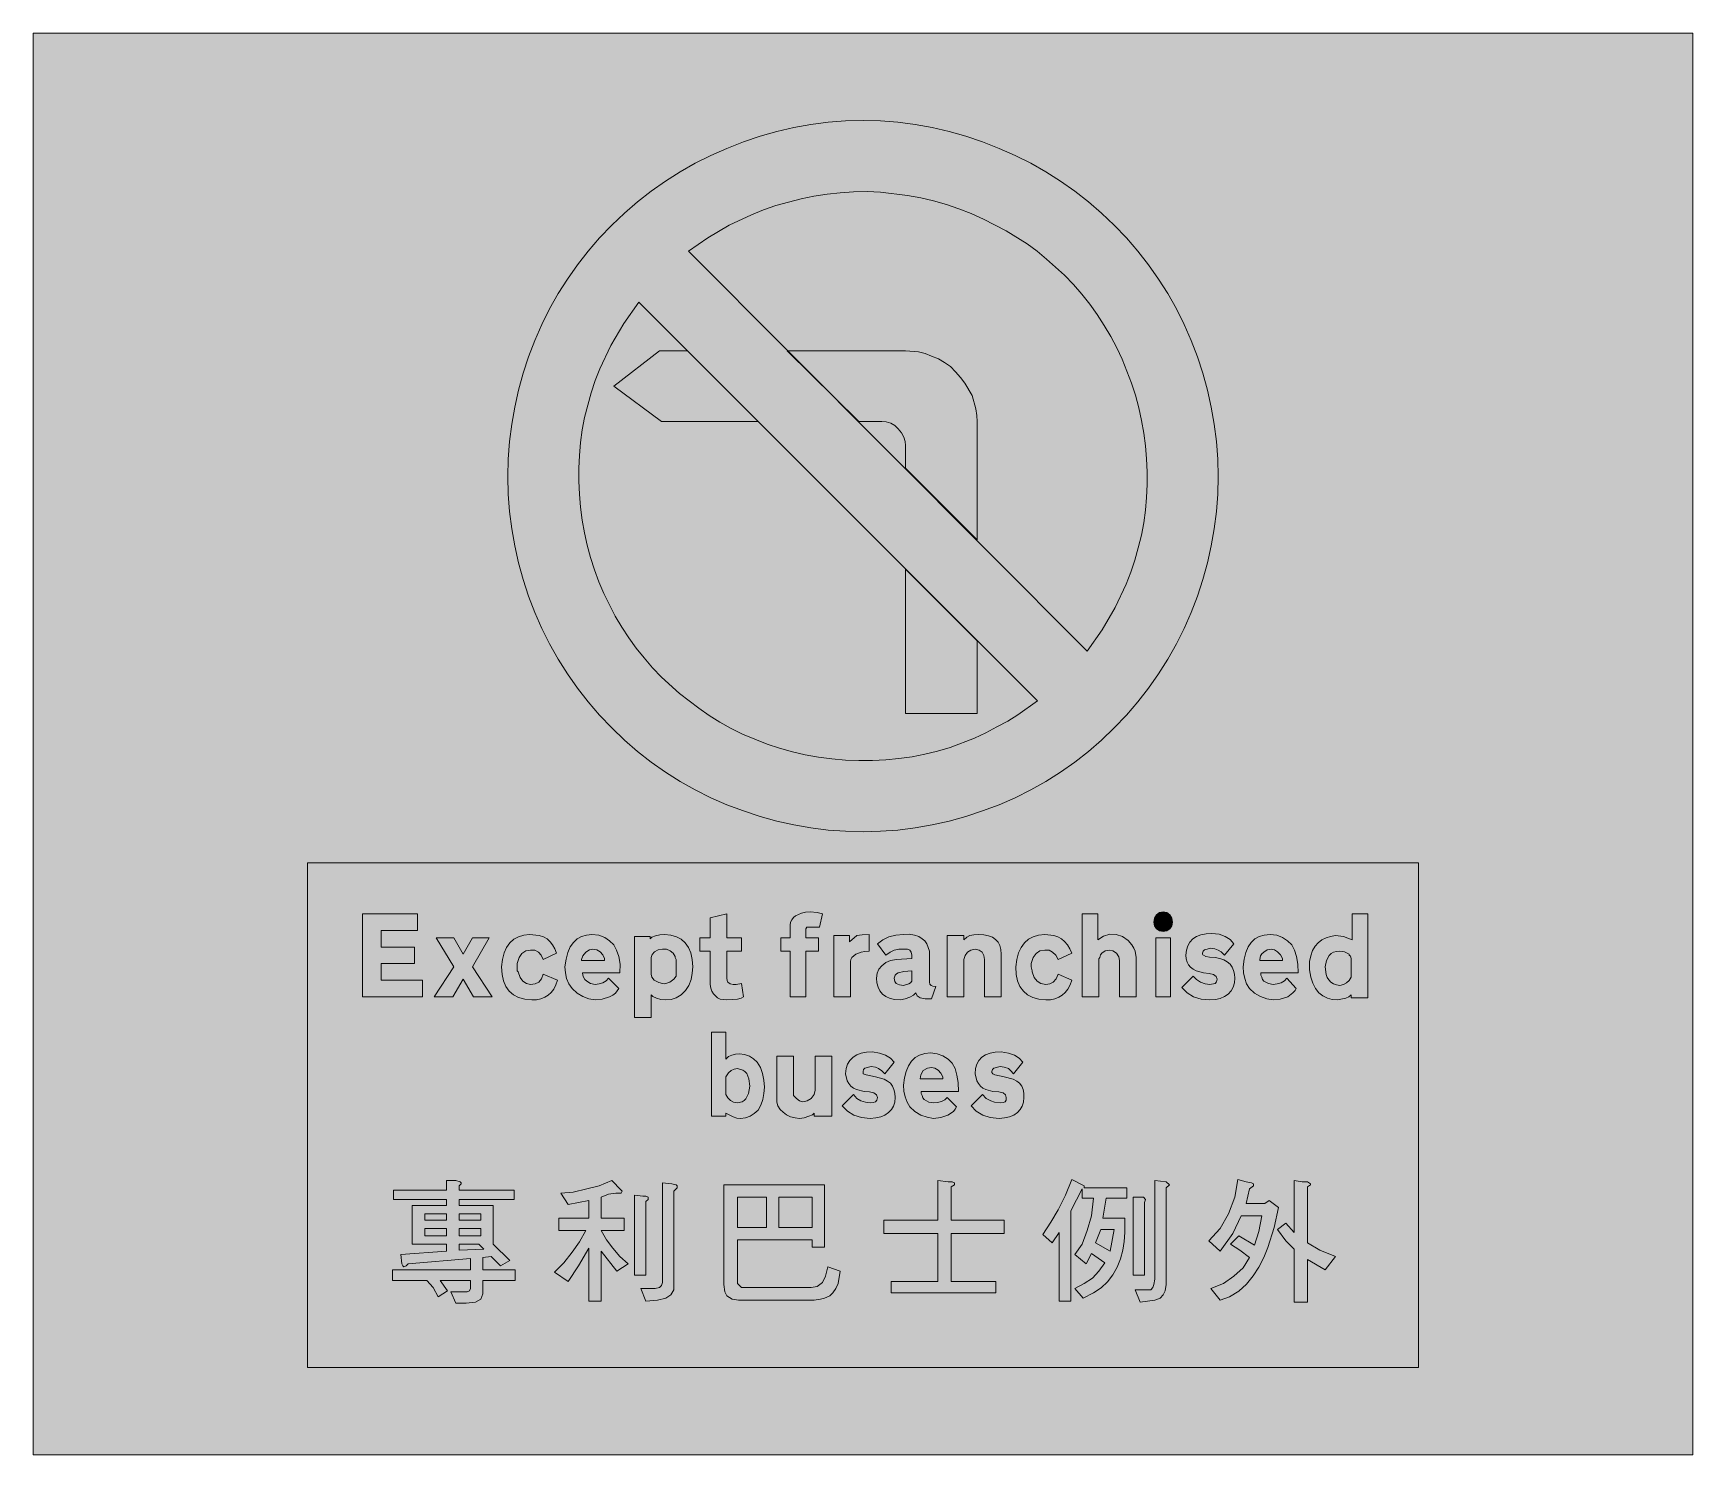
# Model space of a CAD drawing. Header units: metres. Extents: x 141 to 429, y 13 to 259.
import ezdxf

# ---------------------------------------------------------------- set-up
doc = ezdxf.new("R2010")
doc.units = ezdxf.units.M
for name, color, linetype, true_color in [('FILL_BLACK_000000', 7, 'Continuous', 0x000000), ('FILL_RED_FF0000', 7, 'Continuous', 0xff0000), ('FILL_WHITE_FFFFFF', 7, 'Continuous', 0xffffff), ('FILL_YELLOW_FFFF00', 7, 'Continuous', 0xffff00)]:
    doc.layers.add(name, color=color, linetype=linetype, true_color=true_color)

msp = doc.modelspace()

# ---------------------------------------------------------------- hatches: boundary and pattern name
at = {"layer": 'FILL_BLACK_000000', "true_color": 0x000000}
h = msp.add_hatch(color=7, dxfattribs=at)
h.dxf.hatch_style = 1
h.paths.add_polyline_path([(250.02, 191.88), (241.74, 198), (249.66, 204.12), (254.52, 204.12), (266.76, 191.88), (250.02, 191.88)])
h = msp.add_hatch(color=7, dxfattribs=at)
h.dxf.hatch_style = 1
h.paths.add_polyline_path([(292.32, 204.12), (294.57, 203.94), (295.71, 203.66), (296.82, 203.22), (298, 202.75), (299.09, 202.14), (300.09, 201.4), (300.96, 200.52), (301.84, 199.54), (302.6, 198.52), (303.84, 196.38), (304.49, 194.06), (304.68, 192.96), (304.74, 191.88), (304.74, 171.36), (292.32, 183.78), (292.32, 187.74), (292.25, 188.44), (292.03, 189.18), (291.64, 189.92), (291.06, 190.62), (290.46, 191.2), (289.75, 191.59), (288.98, 191.81), (288.18, 191.88), (284.22, 191.88), (271.8, 204.12), (292.32, 204.12)])
h = msp.add_hatch(color=7, dxfattribs=at)
h.dxf.hatch_style = 1
h.paths.add_polyline_path([(292.32, 166.32), (304.74, 153.9), (304.74, 141.3), (292.32, 141.3), (292.32, 166.32)])
h = msp.add_hatch(color=7, dxfattribs=at)
h.dxf.hatch_style = 1
h.paths.add_polyline_path([(201.42, 95.04), (208.62, 95.04), (208.62, 92.16), (198.18, 92.16), (198.18, 106.56), (207.72, 106.56), (207.72, 103.68), (201.42, 103.68), (201.42, 100.8), (207.18, 100.8), (207.18, 97.92), (201.42, 97.92), (201.42, 95.04)])
h = msp.add_hatch(color=7, dxfattribs=at)
h.dxf.hatch_style = 1
h.paths.add_polyline_path([(263.88, 102.42), (263.88, 100.08), (261.36, 100.08), (261.36, 95.4), (261.38, 94.97), (261.54, 94.68), (261.92, 94.43), (262.44, 94.32), (262.98, 94.32), (263.88, 94.5), (264.24, 92.16), (263.84, 91.92), (263.2, 91.75), (261.36, 91.62), (260.17, 91.78), (259.71, 92), (259.38, 92.34), (259.01, 92.67), (258.73, 93.13), (258.54, 93.68), (258.48, 94.32), (258.48, 100.08), (256.68, 100.08), (256.68, 102.42), (258.48, 102.42), (258.48, 105.84), (261.36, 106.56), (261.36, 102.42), (263.88, 102.42)])
h = msp.add_hatch(color=7, dxfattribs=at)
h.dxf.hatch_style = 1
h.paths.add_polyline_path([(272.34, 92.16), (272.34, 100.08), (270.72, 100.08), (270.72, 102.42), (272.34, 102.42), (272.34, 104.58), (272.4, 105.09), (272.59, 105.52), (272.87, 105.9), (273.24, 106.2), (274.3, 106.69), (274.99, 106.86), (275.76, 106.92), (276.98, 106.81), (277.92, 106.56), (277.38, 104.22), (276.48, 104.22), (275.58, 104.22), (275.22, 104.22), (275.06, 103.95), (275.04, 103.68), (275.04, 102.42), (277.2, 102.42), (277.2, 100.08), (275.04, 100.08), (275.04, 92.16), (272.34, 92.16)])
h = msp.add_hatch(color=7, dxfattribs=at)
h.dxf.hatch_style = 1
h.paths.add_polyline_path([(326.62, 102.7), (327.71, 103), (328.83, 102.97), (329.94, 102.6), (330.88, 101.95), (331.56, 101.16), (331.9, 100.62), (332.12, 100.08), (332.28, 99), (332.28, 92.16), (329.4, 92.16), (329.4, 98.46), (329.26, 99.09), (328.86, 99.72), (328.23, 100.12), (327.6, 100.26), (326.9, 100.12), (326.34, 99.72), (326.09, 99.43), (325.98, 99), (325.82, 98.73), (325.8, 98.46), (325.8, 92.16), (322.92, 92.16), (322.92, 106.56), (325.62, 106.56), (325.62, 102.06), (326.62, 102.7)])
h = msp.add_hatch(color=7, dxfattribs=at)
h.dxf.hatch_style = 1
h.paths.add_polyline_path([(338.45, 104.49), (338.11, 103.97), (337.59, 103.63), (336.96, 103.5), (336.33, 103.63), (335.81, 103.97), (335.47, 104.49), (335.34, 105.12), (335.47, 105.78), (335.81, 106.36), (336.33, 106.77), (336.96, 106.92), (337.59, 106.77), (338.11, 106.36), (338.45, 105.78), (338.58, 105.12), (338.45, 104.49)])
h = msp.add_hatch(color=7, dxfattribs=at)
h.dxf.hatch_style = 1
h.paths.add_polyline_path([(368.64, 91.93), (367.2, 91.62), (366.28, 91.7), (365.43, 91.93), (364.65, 92.32), (363.96, 92.88), (363.37, 93.61), (362.9, 94.51), (362.55, 95.58), (362.34, 96.84), (362.34, 98.28), (362.54, 99.29), (362.87, 100.17), (363.31, 100.92), (363.85, 101.54), (364.48, 102.04), (365.2, 102.41), (365.99, 102.65), (366.84, 102.78), (368.21, 102.62), (369.72, 102.06), (369.72, 106.56), (372.42, 106.56), (372.42, 91.98), (369.54, 91.98), (369.54, 92.52), (369.17, 92.18), (368.64, 91.93)])
h.paths.add_polyline_path([(369.54, 98.82), (369.43, 99.23), (369.18, 99.36), (369.18, 99.54), (368.37, 99.95), (367.56, 100.08), (366.99, 100.03), (366.51, 99.89), (366.1, 99.65), (365.76, 99.34), (365.28, 98.49), (365.04, 97.38), (365.21, 96.06), (365.41, 95.53), (365.69, 95.09), (366.05, 94.72), (366.48, 94.44), (366.99, 94.25), (367.56, 94.14), (368.2, 94.31), (368.75, 94.59), (369.21, 95), (369.54, 95.58), (369.54, 98.1), (369.54, 98.82)], flags=16)
h = msp.add_hatch(color=7, dxfattribs=at)
h.dxf.hatch_style = 1
h.paths.add_polyline_path([(220.14, 102.42), (217.26, 97.38), (220.68, 92.16), (217.44, 92.16), (215.64, 95.22), (213.84, 92.16), (210.6, 92.16), (214.02, 97.38), (210.96, 102.42), (214.02, 102.42), (215.64, 99.54), (217.26, 102.42), (220.14, 102.42)])
h = msp.add_hatch(color=7, dxfattribs=at)
h.dxf.hatch_style = 1
h.paths.add_polyline_path([(228.82, 102.8), (229.54, 102.58), (230.22, 102.24), (230.74, 101.7), (231.12, 101.16), (231.55, 100.51), (231.84, 99.72), (229.5, 98.64), (229.16, 99.37), (228.69, 99.92), (228.08, 100.23), (227.34, 100.26), (226.49, 100.12), (225.83, 99.7), (225.34, 98.97), (225, 97.92), (225, 97.38), (225, 96.66), (225.18, 96.48), (225.52, 95.53), (225.99, 94.86), (226.6, 94.45), (227.34, 94.32), (228.13, 94.43), (228.78, 94.68), (229.21, 95.26), (229.5, 96.12), (232.02, 95.04), (231.72, 94.22), (231.34, 93.52), (230.9, 92.93), (230.38, 92.45), (229.78, 92.09), (229.11, 91.83), (228.36, 91.67), (227.52, 91.62), (226.31, 91.76), (225.26, 92.06), (224.37, 92.52), (223.63, 93.15), (223.05, 93.94), (222.63, 94.91), (222.38, 96.05), (222.3, 97.38), (222.44, 98.65), (222.73, 99.77), (223.16, 100.73), (223.72, 101.52), (224.4, 102.14), (225.21, 102.59), (226.13, 102.87), (227.16, 102.96), (228.82, 102.8)])
h = msp.add_hatch(color=7, dxfattribs=at)
h.dxf.hatch_style = 1
h.paths.add_polyline_path([(236.36, 95.94), (236.52, 95.58), (236.72, 95.15), (237.06, 94.86), (237.71, 94.45), (238.5, 94.32), (239.19, 94.39), (239.87, 94.59), (240.45, 94.93), (240.84, 95.4), (242.64, 93.6), (242.03, 92.81), (241.6, 92.46), (241.02, 92.16), (239.76, 91.75), (238.5, 91.62), (237.43, 91.83), (236.38, 92.2), (235.41, 92.78), (234.54, 93.6), (233.96, 94.44), (233.57, 95.35), (233.35, 96.33), (233.28, 97.38), (233.47, 98.71), (233.78, 99.85), (234.21, 100.81), (234.74, 101.59), (235.39, 102.19), (236.14, 102.62), (237, 102.88), (237.96, 102.96), (239.18, 102.83), (240.19, 102.46), (241.02, 101.9), (241.74, 101.16), (242.24, 100.25), (242.62, 99.13), (242.83, 97.82), (242.82, 96.3), (236.34, 96.3), (236.36, 95.94)])
h.paths.add_polyline_path([(240.12, 98.82), (239.86, 99.45), (239.4, 99.97), (238.8, 100.31), (238.14, 100.44), (237.51, 100.3), (236.88, 99.9), (236.38, 99.27), (236.16, 98.64), (236.16, 98.46), (240.12, 98.46), (240.12, 98.82)], flags=16)
h = msp.add_hatch(color=7, dxfattribs=at)
h.dxf.hatch_style = 1
h.paths.add_polyline_path([(255.13, 95.17), (254.74, 94.14), (254.16, 93.24), (253.42, 92.53), (252.58, 92.02), (251.68, 91.72), (250.74, 91.62), (249.92, 91.71), (249.14, 91.93), (248.54, 92.23), (248.22, 92.52), (248.22, 88.56), (245.34, 88.56), (245.34, 102.6), (248.04, 102.6), (248.04, 102.24), (248.36, 102.5), (248.96, 102.73), (249.74, 102.9), (250.56, 102.96), (251.65, 102.87), (252.61, 102.59), (253.44, 102.14), (254.14, 101.52), (254.69, 100.73), (255.09, 99.77), (255.34, 98.65), (255.42, 97.38), (255.35, 96.28), (255.13, 95.17)])
h.paths.add_polyline_path([(250.76, 94.45), (251.46, 94.68), (252.13, 95.22), (252.54, 95.76), (252.54, 98.64), (252.36, 99), (252.36, 99.18), (252.05, 99.71), (251.5, 100.15), (250.89, 100.42), (250.38, 100.44), (250.2, 100.44), (249.43, 100.32), (248.8, 99.99), (248.38, 99.53), (248.22, 99), (248.22, 96.12), (248.35, 95.58), (248.76, 95.04), (249.55, 94.64), (250.2, 94.5), (250.47, 94.43), (250.76, 94.45)], flags=16)
h = msp.add_hatch(color=7, dxfattribs=at)
h.dxf.hatch_style = 1
h.paths.add_polyline_path([(279.9, 102.78), (282.6, 102.78), (282.6, 101.7), (283.86, 102.78), (284.81, 102.94), (286.02, 102.96), (286.02, 100.08), (285.27, 100.02), (284.65, 99.88), (283.68, 99.54), (283.03, 98.98), (282.84, 98.65), (282.78, 98.28), (282.78, 92.16), (279.9, 92.16), (279.9, 102.78)])
h = msp.add_hatch(color=7, dxfattribs=at)
h.dxf.hatch_style = 1
h.paths.add_polyline_path([(295.7, 91.82), (294.84, 91.98), (294.34, 92.36), (294.12, 92.88), (293.7, 92.48), (293.04, 92.11), (292.25, 91.82), (291.42, 91.62), (290.47, 91.69), (289.63, 91.88), (288.92, 92.2), (288.34, 92.63), (287.88, 93.18), (287.55, 93.82), (287.35, 94.57), (287.28, 95.4), (287.38, 96.25), (287.68, 96.95), (288.19, 97.55), (288.9, 98.1), (289.7, 98.44), (290.75, 98.66), (293.4, 98.82), (293.4, 99.36), (293.29, 99.88), (293.04, 100.26), (292.66, 100.42), (292.14, 100.44), (291.17, 100.42), (290.34, 100.26), (289.62, 99.88), (288.9, 99.36), (287.46, 101.34), (288.37, 102.05), (289.44, 102.55), (290.65, 102.86), (291.96, 102.96), (292.97, 103), (293.85, 102.87), (294.59, 102.61), (295.2, 102.24), (295.68, 101.88), (296.03, 101.36), (296.46, 100.08), (296.46, 94.68), (296.53, 94.34), (296.73, 94.12), (297.07, 94), (297.54, 93.96), (296.82, 91.8), (295.7, 91.82)])
h.paths.add_polyline_path([(290.7, 94.5), (291.26, 94.25), (291.96, 94.14), (292.88, 94.43), (293.2, 94.62), (293.4, 94.86), (293.4, 96.66), (292.03, 96.55), (291.06, 96.3), (290.72, 96.13), (290.5, 95.92), (290.34, 95.4), (290.45, 94.81), (290.7, 94.5)], flags=16)
h = msp.add_hatch(color=7, dxfattribs=at)
h.dxf.hatch_style = 1
h.paths.add_polyline_path([(306, 92.16), (306, 98.28), (306, 98.46), (306, 98.64), (305.9, 99.35), (305.59, 99.88), (305.09, 100.23), (304.38, 100.44), (303.64, 100.23), (303.05, 99.88), (302.63, 99.35), (302.4, 98.64), (302.4, 92.16), (299.52, 92.16), (299.52, 102.78), (302.4, 102.78), (302.4, 102.06), (302.94, 102.49), (303.48, 102.78), (304.13, 102.94), (304.92, 102.96), (305.87, 102.91), (306.68, 102.75), (307.36, 102.49), (307.91, 102.13), (308.34, 101.65), (308.64, 101.06), (308.82, 100.36), (308.88, 99.54), (308.88, 92.16), (306, 92.16)])
h = msp.add_hatch(color=7, dxfattribs=at)
h.dxf.hatch_style = 1
h.paths.add_polyline_path([(318.02, 102.8), (318.72, 102.58), (319.32, 102.24), (319.85, 101.77), (320.36, 101.18), (320.79, 100.49), (321.12, 99.72), (318.78, 98.64), (318.34, 99.37), (317.81, 99.92), (317.19, 100.23), (316.44, 100.26), (315.59, 100.12), (314.93, 99.7), (314.44, 98.97), (314.1, 97.92), (314.1, 97.38), (314.28, 96.66), (314.28, 96.48), (314.62, 95.53), (315.11, 94.86), (315.77, 94.45), (316.62, 94.32), (317.32, 94.43), (317.88, 94.68), (318.4, 95.26), (318.78, 96.12), (321.12, 95.04), (320.82, 94.22), (320.44, 93.52), (320, 92.93), (319.48, 92.45), (318.88, 92.09), (318.21, 91.83), (317.46, 91.67), (316.62, 91.62), (315.41, 91.76), (314.36, 92.06), (313.47, 92.52), (312.73, 93.15), (312.15, 93.94), (311.73, 94.91), (311.48, 96.05), (311.4, 97.38), (311.59, 98.65), (311.91, 99.77), (312.35, 100.73), (312.91, 101.52), (313.6, 102.14), (314.41, 102.59), (315.36, 102.87), (316.44, 102.96), (318.02, 102.8)])
h = msp.add_hatch(color=7, dxfattribs=at)
h.dxf.hatch_style = 1
h.paths.add_polyline_path([(338.22, 102.42), (338.22, 92.16), (335.7, 92.16), (335.7, 102.42), (338.22, 102.42)])
h = msp.add_hatch(color=7, dxfattribs=at)
h.dxf.hatch_style = 1
h.paths.add_polyline_path([(349.31, 94.57), (349.08, 93.82), (348.73, 93.18), (348.23, 92.63), (347.61, 92.2), (346.87, 91.88), (346.02, 91.69), (345.06, 91.62), (343.54, 91.76), (342.23, 92.16), (341.11, 92.83), (340.2, 93.78), (342.18, 95.76), (342.74, 95.15), (343.44, 94.68), (344.25, 94.43), (345.06, 94.32), (345.96, 94.5), (346.21, 94.79), (346.32, 95.22), (346.16, 95.69), (345.69, 96.03), (344.95, 96.23), (343.98, 96.3), (342.67, 96.68), (342.14, 96.95), (341.71, 97.29), (341.37, 97.7), (341.12, 98.17), (340.97, 98.73), (340.92, 99.36), (341, 100.25), (341.22, 101.01), (341.58, 101.66), (342.09, 102.2), (342.73, 102.61), (343.5, 102.9), (344.4, 103.08), (345.42, 103.14), (346.67, 103.01), (347.72, 102.64), (348.56, 102.08), (349.2, 101.34), (347.58, 99.36), (347.04, 99.95), (346.5, 100.26), (345.94, 100.51), (345.24, 100.62), (344.12, 100.3), (343.87, 100.06), (343.8, 99.72), (343.8, 99.54), (343.82, 99.45), (343.98, 99.36), (344.34, 99.18), (345.02, 99.02), (345.96, 99), (346.78, 98.82), (347.48, 98.56), (348.07, 98.22), (348.55, 97.81), (348.91, 97.31), (349.17, 96.75), (349.33, 96.11), (349.38, 95.4), (349.31, 94.57)])
h = msp.add_hatch(color=7, dxfattribs=at)
h.dxf.hatch_style = 1
h.paths.add_polyline_path([(353.9, 95.94), (354.06, 95.58), (354.17, 95.15), (354.42, 94.86), (355.23, 94.45), (356.04, 94.32), (356.73, 94.39), (357.41, 94.59), (357.99, 94.93), (358.38, 95.4), (360, 93.6), (359.86, 93.24), (359.46, 92.88), (358.56, 92.16), (357.23, 91.75), (356.04, 91.62), (354.94, 91.83), (353.83, 92.2), (352.8, 92.78), (351.9, 93.6), (351.43, 94.44), (351.09, 95.35), (350.89, 96.33), (350.82, 97.38), (351.01, 98.71), (351.3, 99.85), (351.7, 100.81), (352.21, 101.59), (352.85, 102.19), (353.6, 102.62), (354.49, 102.88), (355.5, 102.96), (356.65, 102.83), (357.66, 102.46), (358.54, 101.9), (359.28, 101.16), (359.75, 100.25), (360.09, 99.13), (360.29, 97.82), (360.36, 96.3), (353.88, 96.3), (353.9, 95.94)])
h.paths.add_polyline_path([(357.66, 98.82), (357.3, 99.45), (356.8, 99.97), (356.24, 100.31), (355.68, 100.44), (354.98, 100.3), (354.42, 99.9), (354.08, 99.6), (353.86, 99.27), (353.7, 98.64), (353.7, 98.46), (357.66, 98.46), (357.66, 98.82)], flags=16)
h = msp.add_hatch(color=7, dxfattribs=at)
h.dxf.hatch_style = 1
h.paths.add_polyline_path([(262.44, 71.35), (261.18, 72), (261.18, 71.46), (258.66, 71.46), (258.66, 86.04), (261.18, 86.04), (261.18, 81.36), (261.65, 81.8), (262.21, 82.08), (262.85, 82.22), (263.52, 82.26), (264.43, 82.16), (265.25, 81.88), (265.98, 81.42), (266.58, 80.82), (267.16, 79.92), (267.55, 78.86), (267.77, 77.71), (267.84, 76.5), (267.77, 75.43), (267.57, 74.38), (267.23, 73.41), (266.76, 72.54), (266.08, 71.94), (265.36, 71.48), (264.58, 71.2), (263.7, 71.1), (263.05, 71.16), (262.44, 71.35)])
h.paths.add_polyline_path([(264.35, 74.19), (264.64, 74.5), (265.08, 75.39), (265.32, 76.68), (265.18, 77.97), (264.78, 78.88), (264.48, 79.21), (264.1, 79.46), (263.16, 79.74), (262.62, 79.63), (262.08, 79.38), (261.63, 78.98), (261.18, 78.3), (261.18, 75.24), (261.51, 74.64), (261.97, 74.18), (262.52, 73.9), (263.16, 73.8), (264, 73.97), (264.35, 74.19)], flags=16)
h = msp.add_hatch(color=7, dxfattribs=at)
h.dxf.hatch_style = 1
h.paths.add_polyline_path([(279.54, 81.9), (279.54, 71.46), (276.48, 71.46), (276.48, 72), (276.16, 71.73), (275.58, 71.46), (274.77, 71.21), (273.96, 71.1), (273.16, 71.17), (272.38, 71.37), (271.68, 71.71), (271.08, 72.18), (270.56, 72.65), (270.18, 73.26), (270.02, 73.89), (270, 74.52), (270, 81.9), (272.88, 81.9), (272.88, 75.6), (272.88, 75.06), (273.42, 74.52), (273.96, 74.11), (274.5, 73.98), (275.29, 74.11), (275.94, 74.52), (276.48, 75.24), (276.66, 75.96), (276.66, 81.9), (279.54, 81.9)])
h = msp.add_hatch(color=7, dxfattribs=at)
h.dxf.hatch_style = 1
h.paths.add_polyline_path([(290.45, 73.93), (290.22, 73.23), (289.87, 72.61), (289.37, 72.09), (288.75, 71.67), (288.01, 71.36), (287.16, 71.17), (286.2, 71.1), (284.68, 71.24), (283.36, 71.64), (282.25, 72.32), (281.34, 73.26), (283.32, 75.24), (283.88, 74.57), (284.58, 74.16), (285.39, 73.91), (286.2, 73.8), (286.72, 73.82), (287.1, 73.98), (287.35, 74.27), (287.46, 74.7), (287.3, 75.17), (286.83, 75.51), (286.09, 75.71), (285.12, 75.78), (283.8, 76.08), (283.27, 76.35), (282.83, 76.7), (282.46, 77.13), (282.18, 77.63), (281.88, 78.84), (282.01, 79.73), (282.28, 80.49), (282.68, 81.14), (283.21, 81.68), (283.86, 82.09), (284.64, 82.38), (285.54, 82.56), (286.56, 82.62), (287.81, 82.41), (288.86, 82.06), (289.7, 81.53), (290.34, 80.82), (288.72, 78.84), (288.18, 79.36), (287.64, 79.74), (287.08, 79.99), (286.38, 80.1), (285.26, 79.79), (285.01, 79.54), (284.94, 79.2), (284.94, 78.84), (285.48, 78.66), (287.1, 78.3), (288.62, 77.89), (289.21, 77.57), (289.69, 77.18), (290.05, 76.69), (290.31, 76.12), (290.47, 75.46), (290.52, 74.7), (290.45, 73.93)])
h = msp.add_hatch(color=7, dxfattribs=at)
h.dxf.hatch_style = 1
h.paths.add_polyline_path([(295.04, 75.42), (295.2, 75.06), (295.31, 74.63), (295.56, 74.34), (296.37, 73.93), (297.18, 73.8), (297.87, 73.86), (298.55, 74.05), (299.13, 74.33), (299.52, 74.7), (301.14, 73.08), (300.93, 72.68), (300.6, 72.31), (299.63, 71.68), (298.43, 71.26), (297.18, 71.1), (296.08, 71.31), (294.97, 71.68), (293.94, 72.26), (293.04, 73.08), (292.57, 73.92), (292.23, 74.83), (292.03, 75.81), (291.96, 76.86), (292.15, 78.13), (292.44, 79.25), (292.84, 80.21), (293.35, 81), (293.99, 81.62), (294.74, 82.07), (295.63, 82.35), (296.64, 82.44), (297.79, 82.31), (298.8, 81.95), (299.68, 81.38), (300.42, 80.64), (300.89, 79.73), (301.23, 78.61), (301.43, 77.3), (301.5, 75.78), (295.02, 75.78), (295.04, 75.42)])
h.paths.add_polyline_path([(298.8, 78.3), (298.44, 78.93), (297.95, 79.45), (297.38, 79.79), (296.82, 79.92), (296.1, 79.79), (295.38, 79.38), (294.97, 78.66), (294.84, 77.94), (298.8, 77.94), (298.8, 78.3)], flags=16)
h = msp.add_hatch(color=7, dxfattribs=at)
h.dxf.hatch_style = 1
h.paths.add_polyline_path([(307.44, 78.84), (307.8, 78.66), (309.42, 78.3), (310.97, 77.89), (311.58, 77.57), (312.08, 77.18), (312.45, 76.69), (312.71, 76.12), (312.84, 75.46), (312.84, 74.7), (312.77, 73.93), (312.54, 73.23), (312.19, 72.61), (311.69, 72.09), (311.07, 71.67), (310.33, 71.36), (309.48, 71.17), (308.52, 71.1), (307, 71.24), (305.69, 71.64), (304.57, 72.32), (303.66, 73.26), (305.64, 75.24), (306.29, 74.57), (307.08, 74.16), (307.76, 73.91), (308.7, 73.8), (309.22, 73.82), (309.6, 73.98), (309.76, 74.27), (309.78, 74.7), (309.64, 75.17), (309.22, 75.51), (308.49, 75.71), (307.44, 75.78), (306.23, 76.08), (305.73, 76.35), (305.3, 76.7), (304.95, 77.13), (304.68, 77.63), (304.38, 78.84), (304.46, 79.73), (304.68, 80.49), (305.04, 81.14), (305.55, 81.68), (306.19, 82.09), (306.96, 82.38), (307.86, 82.56), (308.88, 82.62), (310.13, 82.41), (311.18, 82.06), (312.02, 81.53), (312.66, 80.82), (311.04, 78.84), (310.59, 79.36), (310.14, 79.74), (309.42, 79.99), (308.7, 80.1), (307.64, 79.79), (307.36, 79.54), (307.26, 79.2), (307.26, 79.13), (307.26, 79.02), (307.44, 78.84)])
h = msp.add_hatch(color=7, dxfattribs=at)
h.dxf.hatch_style = 1
h.paths.add_polyline_path([(318.78, 55.26), (320.04, 57.78), (321.12, 60.48), (323.28, 59.4), (323.28, 59.04), (330.66, 59.04), (330.66, 57.24), (327.06, 57.24), (326.52, 53.82), (330.3, 53.82), (330.3, 51.3), (330.22, 49.78), (329.98, 48.25), (329.57, 46.75), (328.99, 45.31), (328.24, 43.97), (327.31, 42.76), (326.2, 41.71), (324.9, 40.86), (323.1, 39.96), (321.66, 41.58), (323.28, 42.48), (324.72, 43.38), (325.8, 44.64), (326.88, 46.08), (324.54, 47.7), (323.64, 45.9), (321.66, 47.52), (322.92, 49.32), (323.82, 51.66), (324.54, 54.18), (324.9, 57.24), (322.92, 57.24), (322.92, 58.86), (320.94, 55.08), (320.94, 39.42), (318.96, 39.42), (318.96, 51.3), (317.7, 49.5), (316.08, 50.94), (317.52, 53.1), (318.78, 55.26)])
h.paths.add_polyline_path([(327.78, 48.06), (328.5, 51.84), (326.16, 51.84), (325.26, 49.5), (327.78, 48.06)], flags=16)
h = msp.add_hatch(color=7, dxfattribs=at)
h.dxf.hatch_style = 1
h.paths.add_polyline_path([(352.26, 59.94), (352.62, 59.76), (352.62, 59.4), (351.9, 58.86), (351.36, 56.34), (354.6, 56.34), (355.32, 56.88), (356.94, 55.62), (356.22, 52.2), (355.1, 48.7), (354.39, 46.98), (353.55, 45.33), (352.56, 43.78), (351.4, 42.38), (350.05, 41.15), (348.48, 40.14), (346.86, 39.6), (345.24, 41.58), (347.4, 42.48), (349.2, 43.74), (350.82, 45.18), (351.9, 46.98), (350.28, 48.24), (348.66, 49.32), (350.1, 50.76), (352.8, 49.14), (353.52, 51.48), (354.06, 54.18), (350.46, 54.18), (349.02, 51.12), (346.86, 48.06), (344.88, 49.86), (346.86, 52.02), (348.3, 54.54), (349.38, 57.42), (349.92, 60.48), (351.36, 60.12), (352.26, 59.94)])
h = msp.add_hatch(color=7, dxfattribs=at)
h.dxf.hatch_style = 1
h.paths.add_polyline_path([(215.28, 59.94), (215.28, 59.76), (214.92, 59.4), (214.92, 58.68), (224.46, 58.68), (224.46, 57.06), (214.92, 57.06), (214.92, 55.98), (220.86, 55.98), (220.86, 49.32), (223.74, 46.44), (222.12, 45.54), (220.5, 47.16), (219.06, 46.98), (219.06, 44.82), (224.64, 44.82), (224.64, 43.02), (219.06, 43.02), (219.06, 40.68), (218.7, 39.78), (217.8, 39.24), (216.18, 39.06), (214.38, 39.06), (213.48, 41.04), (216.36, 41.04), (216.72, 41.22), (216.9, 41.58), (216.9, 43.02), (211.68, 43.02), (212.94, 41.22), (211.32, 40.14), (210.42, 41.76), (209.34, 43.02), (203.4, 43.02), (203.4, 44.82), (216.9, 44.82), (216.9, 46.8), (206.1, 45.9), (205.74, 45.54), (205.38, 45.36), (205.2, 45.54), (205.02, 45.9), (204.84, 47.52), (212.76, 48.06), (212.76, 49.32), (206.82, 49.32), (206.82, 55.98), (212.76, 55.98), (212.76, 57.06), (203.58, 57.06), (203.58, 58.68), (212.76, 58.68), (212.76, 60.3), (214.38, 60.3), (215.1, 60.12), (215.28, 59.94)])
h.paths.add_polyline_path([(218.34, 49.32), (214.92, 49.32), (214.92, 48.24), (219.24, 48.42), (218.34, 49.32)], flags=16)
h.paths.add_polyline_path([(218.7, 53.46), (218.7, 54.54), (214.92, 54.54), (214.92, 53.46), (218.7, 53.46)], flags=16)
h.paths.add_polyline_path([(214.92, 50.76), (218.7, 50.76), (218.7, 52.02), (214.92, 52.02), (214.92, 50.76)], flags=16)
h.paths.add_polyline_path([(208.98, 54.54), (208.98, 53.46), (212.76, 53.46), (212.76, 54.54), (208.98, 54.54)], flags=16)
h.paths.add_polyline_path([(212.76, 52.02), (208.98, 52.02), (208.98, 50.76), (212.76, 50.76), (212.76, 52.02)], flags=16)
h = msp.add_hatch(color=7, dxfattribs=at)
h.dxf.hatch_style = 1
h.paths.add_polyline_path([(234.72, 58.32), (237.06, 58.86), (239.22, 59.4), (241.38, 60.3), (243, 58.68), (243.18, 58.5), (243, 58.14), (242.1, 58.14), (240.84, 57.96), (239.58, 57.42), (239.58, 53.82), (243.54, 53.82), (243.54, 51.66), (239.58, 51.66), (240.48, 50.04), (241.56, 48.6), (242.82, 47.16), (244.26, 45.9), (242.28, 44.64), (239.58, 48.06), (239.58, 39.42), (237.42, 39.42), (237.42, 48.6), (235.62, 45.54), (233.82, 42.84), (231.48, 44.46), (233.1, 46.08), (234.54, 47.88), (235.8, 49.68), (236.88, 51.66), (232.2, 51.66), (232.2, 53.82), (237.42, 53.82), (237.42, 56.88), (233.82, 56.16), (232.56, 58.14), (234.72, 58.32)])
h = msp.add_hatch(color=7, dxfattribs=at)
h.dxf.hatch_style = 1
h.paths.add_polyline_path([(245.34, 57.78), (246.78, 57.6), (247.32, 57.6), (247.68, 57.42), (247.68, 57.06), (247.32, 56.7), (247.32, 43.92), (245.34, 43.92), (245.34, 57.78)])
h = msp.add_hatch(color=7, dxfattribs=at)
h.dxf.hatch_style = 1
h.paths.add_polyline_path([(248.94, 41.58), (249.66, 41.76), (250.02, 42.12), (250.2, 42.66), (250.2, 59.94), (251.82, 59.76), (252.54, 59.58), (252.72, 59.4), (252.72, 59.04), (252.18, 58.5), (252.18, 41.4), (251.64, 40.5), (250.74, 39.96), (249.3, 39.6), (247.32, 39.42), (246.42, 41.58), (248.94, 41.58)])
h = msp.add_hatch(color=7, dxfattribs=at)
h.dxf.hatch_style = 1
h.paths.add_polyline_path([(276.12, 48.78), (276.12, 50.04), (263.16, 50.04), (263.16, 42.48), (263.52, 42.12), (263.88, 41.76), (275.94, 41.76), (277.02, 41.94), (277.92, 42.66), (278.46, 43.74), (278.82, 45.36), (280.98, 44.64), (280.62, 42.48), (280.26, 41.58), (279.72, 40.86), (279.18, 40.32), (278.28, 39.96), (277.56, 39.78), (276.48, 39.6), (263.34, 39.6), (262.26, 39.78), (261.36, 40.32), (261, 41.04), (260.82, 42.3), (260.82, 59.58), (278.28, 59.58), (278.28, 48.78), (276.12, 48.78)])
h.paths.add_polyline_path([(263.16, 57.42), (263.16, 52.2), (268.2, 52.2), (268.2, 57.42), (263.16, 57.42)], flags=16)
h.paths.add_polyline_path([(276.12, 57.42), (270.36, 57.42), (270.36, 52.2), (276.12, 52.2), (276.12, 57.42)], flags=16)
h = msp.add_hatch(color=7, dxfattribs=at)
h.dxf.hatch_style = 1
h.paths.add_polyline_path([(300.42, 60.12), (300.78, 59.94), (300.78, 59.58), (300.24, 59.22), (300.24, 53.46), (309.42, 53.46), (309.42, 51.12), (300.24, 51.12), (300.24, 42.84), (307.98, 42.84), (307.98, 40.86), (289.8, 40.86), (289.8, 42.84), (297.9, 42.84), (297.9, 51.12), (288.54, 51.12), (288.54, 53.46), (297.9, 53.46), (297.9, 60.3), (299.7, 60.12), (300.42, 60.12)])
h = msp.add_hatch(color=7, dxfattribs=at)
h.dxf.hatch_style = 1
h.paths.add_polyline_path([(337.5, 60.12), (338.04, 59.58), (337.5, 59.04), (337.5, 42.3), (337.32, 41.22), (336.96, 40.5), (336.42, 39.96), (335.52, 39.6), (333, 39.24), (332.1, 41.4), (334.8, 41.4), (335.16, 41.76), (335.34, 42.3), (335.52, 43.2), (335.52, 60.3), (337.5, 60.12)])
h = msp.add_hatch(color=7, dxfattribs=at)
h.dxf.hatch_style = 1
h.paths.add_polyline_path([(361.98, 60.12), (362.52, 59.76), (362.52, 59.58), (361.98, 59.22), (361.98, 49.5), (364.14, 48.24), (366.84, 47.16), (365.04, 44.82), (361.98, 46.62), (361.98, 39.24), (359.64, 39.24), (359.64, 48.42), (358.2, 49.86), (356.76, 51.84), (358.2, 52.92), (359.64, 51.3), (359.64, 60.3), (361.08, 60.12), (361.98, 60.12)])
h = msp.add_hatch(color=7, dxfattribs=at)
h.dxf.hatch_style = 1
h.paths.add_polyline_path([(333.54, 57.42), (333.9, 57.06), (333.72, 56.52), (333.72, 43.92), (331.74, 43.92), (331.74, 57.42), (333.54, 57.42)])
at = {"layer": 'FILL_RED_FF0000', "true_color": 0xff0000}
h = msp.add_hatch(color=7, dxfattribs=at)
h.dxf.hatch_style = 1
h.paths.add_polyline_path([(346.42, 179.31), (346.2, 176.3), (345.83, 173.31), (345.31, 170.35), (344.65, 167.41), (343.84, 164.49), (342.9, 161.61), (341.82, 158.76), (340.61, 156.02), (339.26, 153.33), (337.78, 150.71), (336.17, 148.16), (334.44, 145.69), (332.58, 143.29), (330.6, 140.99), (328.5, 138.78), (326.3, 136.68), (324.01, 134.7), (321.64, 132.84), (319.18, 131.11), (316.65, 129.5), (314.02, 128.02), (311.31, 126.67), (308.52, 125.46), (305.67, 124.38), (302.79, 123.44), (299.87, 122.63), (296.93, 121.97), (293.97, 121.45), (290.98, 121.08), (287.97, 120.86), (284.94, 120.78), (281.91, 120.86), (278.9, 121.08), (275.91, 121.45), (272.95, 121.97), (270.01, 122.63), (267.09, 123.44), (264.21, 124.38), (261.36, 125.46), (258.57, 126.67), (255.86, 128.02), (253.23, 129.5), (250.7, 131.11), (248.24, 132.84), (245.87, 134.7), (243.58, 136.68), (241.38, 138.78), (239.28, 140.99), (237.3, 143.29), (235.44, 145.69), (233.71, 148.16), (232.1, 150.71), (230.62, 153.33), (229.27, 156.02), (228.06, 158.76), (226.98, 161.61), (226.04, 164.49), (225.23, 167.41), (224.57, 170.35), (224.05, 173.31), (223.68, 176.3), (223.46, 179.31), (223.38, 182.34), (223.46, 185.38), (223.68, 188.4), (224.05, 191.41), (224.57, 194.4), (225.23, 197.35), (226.04, 200.26), (226.98, 203.12), (228.06, 205.92), (229.27, 208.71), (230.62, 211.42), (232.1, 214.05), (233.71, 216.58), (235.44, 219.04), (237.3, 221.41), (239.28, 223.7), (241.38, 225.9), (243.58, 228), (245.87, 229.98), (248.24, 231.84), (250.7, 233.57), (253.23, 235.18), (255.86, 236.66), (258.57, 238.01), (261.36, 239.22), (264.21, 240.36), (267.09, 241.35), (270.01, 242.18), (272.95, 242.86), (275.91, 243.4), (278.9, 243.78), (281.91, 244), (284.94, 244.08), (287.97, 244), (290.98, 243.78), (293.97, 243.4), (296.93, 242.86), (299.87, 242.18), (302.79, 241.35), (305.67, 240.36), (308.52, 239.22), (311.31, 238.01), (314.02, 236.66), (316.65, 235.18), (319.19, 233.57), (321.64, 231.84), (324.01, 229.98), (326.3, 228), (328.5, 225.9), (330.6, 223.7), (332.58, 221.41), (334.44, 219.04), (336.17, 216.58), (337.78, 214.05), (339.26, 211.42), (340.61, 208.71), (341.82, 205.92), (342.9, 203.12), (343.84, 200.26), (344.65, 197.35), (345.31, 194.4), (345.83, 191.41), (346.2, 188.4), (346.42, 185.38), (346.5, 182.34), (346.42, 179.31)])
at = {"layer": 'FILL_WHITE_FFFFFF', "true_color": 0xffffff}
h = msp.add_hatch(color=7, dxfattribs=at)
h.dxf.hatch_style = 1
h.paths.add_polyline_path([(254.7, 221.4), (258.07, 223.72), (261.72, 225.9), (265.63, 227.74), (267.69, 228.58), (269.82, 229.32), (274.2, 230.5), (276.44, 230.95), (278.71, 231.3), (281, 231.55), (283.31, 231.7), (285.65, 231.74), (288, 231.66), (292.66, 231.08), (294.94, 230.65), (297.18, 230.13), (299.39, 229.5), (301.57, 228.77), (303.71, 227.93), (305.82, 226.98), (309.74, 224.95), (313.38, 222.66), (315.1, 221.39), (316.76, 220.03), (319.86, 217.26), (321.41, 215.64), (322.87, 213.96), (324.25, 212.21), (325.55, 210.41), (326.76, 208.55), (327.89, 206.64), (328.92, 204.68), (329.87, 202.68), (331.49, 198.55), (332.17, 196.43), (332.74, 194.28), (333.23, 192.09), (333.61, 189.88), (333.89, 187.65), (334.08, 185.4), (334.19, 183.17), (334.2, 180.95), (334.1, 178.73), (333.89, 176.53), (333.59, 174.33), (333.18, 172.16), (332.66, 170), (332.05, 167.87), (331.35, 165.77), (330.55, 163.7), (328.66, 159.66), (326.42, 155.78), (323.82, 152.1), (254.7, 221.4)])
h = msp.add_hatch(color=7, dxfattribs=at)
h.dxf.hatch_style = 1
h.paths.add_polyline_path([(315.18, 143.46), (311.8, 141.07), (310.02, 139.97), (308.16, 138.96), (306.24, 137.94), (304.24, 137.02), (300.06, 135.36), (297.88, 134.74), (295.68, 134.21), (293.44, 133.79), (291.17, 133.47), (288.88, 133.25), (286.57, 133.13), (284.23, 133.12), (281.88, 133.2), (279.53, 133.39), (277.22, 133.7), (274.94, 134.12), (272.7, 134.64), (270.49, 135.26), (268.31, 135.98), (264.06, 137.7), (262.07, 138.68), (260.14, 139.75), (258.29, 140.91), (256.5, 142.2), (253.12, 144.76), (250.02, 147.6), (248.47, 149.22), (247.01, 150.9), (245.63, 152.63), (244.33, 154.42), (243.12, 156.27), (241.99, 158.16), (240.01, 162.09), (239.15, 164.12), (238.39, 166.19), (237.71, 168.29), (237.14, 170.43), (236.65, 172.6), (236.27, 174.8), (235.99, 177.03), (235.8, 179.28), (235.69, 181.54), (235.68, 183.78), (235.78, 186.01), (235.99, 188.23), (236.29, 190.43), (236.7, 192.6), (237.22, 194.75), (237.82, 196.87), (238.53, 198.97), (239.33, 201.03), (241.22, 205.05), (243.46, 208.9), (246.06, 212.58), (315.18, 143.46)])
h = msp.add_hatch(color=7, dxfattribs=at)
h.dxf.hatch_style = 1
h.paths.add_polyline_path([(381.24, 115.38), (381.24, 27.9), (188.64, 27.9), (188.64, 115.38), (381.24, 115.38)])
at = {"layer": 'FILL_YELLOW_FFFF00', "true_color": 0xffff00}
h = msp.add_hatch(color=7, dxfattribs=at)
h.dxf.hatch_style = 1
h.paths.add_polyline_path([(428.76, 259.2), (428.76, 12.78), (141.12, 12.78), (141.12, 259.2), (428.76, 259.2)])

# ---------------------------------------------------------------- linework, layer by layer
at = {"layer": 'FILL_BLACK_000000', "lineweight": 0, "true_color": 0x000000}
for points in [[(250.02, 191.88), (241.74, 198), (249.66, 204.12), (254.52, 204.12), (266.76, 191.88)], [(292.32, 204.12), (294.57, 203.94), (295.71, 203.66), (296.82, 203.22), (298, 202.75), (299.09, 202.14), (300.09, 201.4), (300.96, 200.52), (301.84, 199.54), (302.6, 198.52), (303.84, 196.38), (304.49, 194.06), (304.68, 192.96), (304.74, 191.88), (304.74, 171.36), (292.32, 183.78), (292.32, 187.74), (292.25, 188.44), (292.03, 189.18), (291.64, 189.92), (291.06, 190.62), (290.46, 191.2), (289.75, 191.59), (288.98, 191.81), (288.18, 191.88), (284.22, 191.88), (271.8, 204.12)], [(292.32, 166.32), (304.74, 153.9), (304.74, 141.3), (292.32, 141.3)], [(201.42, 95.04), (208.62, 95.04), (208.62, 92.16), (198.18, 92.16), (198.18, 106.56), (207.72, 106.56), (207.72, 103.68), (201.42, 103.68), (201.42, 100.8), (207.18, 100.8), (207.18, 97.92), (201.42, 97.92)], [(263.88, 102.42), (263.88, 100.08), (261.36, 100.08), (261.36, 95.4), (261.38, 94.97), (261.54, 94.68), (261.92, 94.43), (262.44, 94.32), (262.98, 94.32), (263.88, 94.5), (264.24, 92.16), (263.84, 91.92), (263.2, 91.75), (261.36, 91.62), (260.17, 91.78), (259.71, 92), (259.38, 92.34), (259.01, 92.67), (258.73, 93.13), (258.54, 93.68), (258.48, 94.32), (258.48, 100.08), (256.68, 100.08), (256.68, 102.42), (258.48, 102.42), (258.48, 105.84), (261.36, 106.56), (261.36, 102.42)], [(272.34, 92.16), (272.34, 100.08), (270.72, 100.08), (270.72, 102.42), (272.34, 102.42), (272.34, 104.58), (272.4, 105.09), (272.59, 105.52), (272.87, 105.9), (273.24, 106.2), (274.3, 106.69), (274.99, 106.86), (275.76, 106.92), (276.98, 106.81), (277.92, 106.56), (277.38, 104.22), (276.48, 104.22), (275.58, 104.22), (275.22, 104.22), (275.06, 103.95), (275.04, 103.68), (275.04, 102.42), (277.2, 102.42), (277.2, 100.08), (275.04, 100.08), (275.04, 92.16)], [(326.62, 102.7), (327.71, 103), (328.83, 102.97), (329.94, 102.6), (330.88, 101.95), (331.56, 101.16), (331.9, 100.62), (332.12, 100.08), (332.28, 99), (332.28, 92.16), (329.4, 92.16), (329.4, 98.46), (329.26, 99.09), (328.86, 99.72), (328.23, 100.12), (327.6, 100.26), (326.9, 100.12), (326.34, 99.72), (326.09, 99.43), (325.98, 99), (325.82, 98.73), (325.8, 98.46), (325.8, 92.16), (322.92, 92.16), (322.92, 106.56), (325.62, 106.56), (325.62, 102.06)], [(338.45, 104.49), (338.11, 103.97), (337.59, 103.63), (336.96, 103.5), (336.33, 103.63), (335.81, 103.97), (335.47, 104.49), (335.34, 105.12), (335.47, 105.78), (335.81, 106.36), (336.33, 106.77), (336.96, 106.92), (337.59, 106.77), (338.11, 106.36), (338.45, 105.78), (338.58, 105.12)], [(368.64, 91.93), (367.2, 91.62), (366.28, 91.7), (365.43, 91.93), (364.65, 92.32), (363.96, 92.88), (363.37, 93.61), (362.9, 94.51), (362.55, 95.58), (362.34, 96.84), (362.34, 98.28), (362.54, 99.29), (362.87, 100.17), (363.31, 100.92), (363.85, 101.54), (364.48, 102.04), (365.2, 102.41), (365.99, 102.65), (366.84, 102.78), (368.21, 102.62), (369.72, 102.06), (369.72, 106.56), (372.42, 106.56), (372.42, 91.98), (369.54, 91.98), (369.54, 92.52), (369.17, 92.18)], [(220.14, 102.42), (217.26, 97.38), (220.68, 92.16), (217.44, 92.16), (215.64, 95.22), (213.84, 92.16), (210.6, 92.16), (214.02, 97.38), (210.96, 102.42), (214.02, 102.42), (215.64, 99.54), (217.26, 102.42)], [(228.82, 102.8), (229.54, 102.58), (230.22, 102.24), (230.74, 101.7), (231.12, 101.16), (231.55, 100.51), (231.84, 99.72), (229.5, 98.64), (229.16, 99.37), (228.69, 99.92), (228.08, 100.23), (227.34, 100.26), (226.49, 100.12), (225.83, 99.7), (225.34, 98.97), (225, 97.92), (225, 97.38), (225, 96.66), (225.18, 96.48), (225.52, 95.53), (225.99, 94.86), (226.6, 94.45), (227.34, 94.32), (228.13, 94.43), (228.78, 94.68), (229.21, 95.26), (229.5, 96.12), (232.02, 95.04), (231.72, 94.22), (231.34, 93.52), (230.9, 92.93), (230.38, 92.45), (229.78, 92.09), (229.11, 91.83), (228.36, 91.67), (227.52, 91.62), (226.31, 91.76), (225.26, 92.06), (224.37, 92.52), (223.63, 93.15), (223.05, 93.94), (222.63, 94.91), (222.38, 96.05), (222.3, 97.38), (222.44, 98.65), (222.73, 99.77), (223.16, 100.73), (223.72, 101.52), (224.4, 102.14), (225.21, 102.59), (226.13, 102.87), (227.16, 102.96)], [(236.36, 95.94), (236.52, 95.58), (236.72, 95.15), (237.06, 94.86), (237.71, 94.45), (238.5, 94.32), (239.19, 94.39), (239.87, 94.59), (240.45, 94.93), (240.84, 95.4), (242.64, 93.6), (242.03, 92.81), (241.6, 92.46), (241.02, 92.16), (239.76, 91.75), (238.5, 91.62), (237.43, 91.83), (236.38, 92.2), (235.41, 92.78), (234.54, 93.6), (233.96, 94.44), (233.57, 95.35), (233.35, 96.33), (233.28, 97.38), (233.47, 98.71), (233.78, 99.85), (234.21, 100.81), (234.74, 101.59), (235.39, 102.19), (236.14, 102.62), (237, 102.88), (237.96, 102.96), (239.18, 102.83), (240.19, 102.46), (241.02, 101.9), (241.74, 101.16), (242.24, 100.25), (242.62, 99.13), (242.83, 97.82), (242.82, 96.3), (236.34, 96.3)], [(255.13, 95.17), (254.74, 94.14), (254.16, 93.24), (253.42, 92.53), (252.58, 92.02), (251.68, 91.72), (250.74, 91.62), (249.92, 91.71), (249.14, 91.93), (248.54, 92.23), (248.22, 92.52), (248.22, 88.56), (245.34, 88.56), (245.34, 102.6), (248.04, 102.6), (248.04, 102.24), (248.36, 102.5), (248.96, 102.73), (249.74, 102.9), (250.56, 102.96), (251.65, 102.87), (252.61, 102.59), (253.44, 102.14), (254.14, 101.52), (254.69, 100.73), (255.09, 99.77), (255.34, 98.65), (255.42, 97.38), (255.35, 96.28)], [(279.9, 102.78), (282.6, 102.78), (282.6, 101.7), (283.86, 102.78), (284.81, 102.94), (286.02, 102.96), (286.02, 100.08), (285.27, 100.02), (284.65, 99.88), (283.68, 99.54), (283.03, 98.98), (282.84, 98.65), (282.78, 98.28), (282.78, 92.16), (279.9, 92.16)], [(295.7, 91.82), (294.84, 91.98), (294.34, 92.36), (294.12, 92.88), (293.7, 92.48), (293.04, 92.11), (292.25, 91.82), (291.42, 91.62), (290.47, 91.69), (289.63, 91.88), (288.92, 92.2), (288.34, 92.63), (287.88, 93.18), (287.55, 93.82), (287.35, 94.57), (287.28, 95.4), (287.38, 96.25), (287.68, 96.95), (288.19, 97.55), (288.9, 98.1), (289.7, 98.44), (290.75, 98.66), (293.4, 98.82), (293.4, 99.36), (293.29, 99.88), (293.04, 100.26), (292.66, 100.42), (292.14, 100.44), (291.17, 100.42), (290.34, 100.26), (289.62, 99.88), (288.9, 99.36), (287.46, 101.34), (288.37, 102.05), (289.44, 102.55), (290.65, 102.86), (291.96, 102.96), (292.97, 103), (293.85, 102.87), (294.59, 102.61), (295.2, 102.24), (295.68, 101.88), (296.03, 101.36), (296.46, 100.08), (296.46, 94.68), (296.53, 94.34), (296.73, 94.12), (297.07, 94), (297.54, 93.96), (296.82, 91.8)], [(306, 92.16), (306, 98.28), (306, 98.46), (306, 98.64), (305.9, 99.35), (305.59, 99.88), (305.09, 100.23), (304.38, 100.44), (303.64, 100.23), (303.05, 99.88), (302.63, 99.35), (302.4, 98.64), (302.4, 92.16), (299.52, 92.16), (299.52, 102.78), (302.4, 102.78), (302.4, 102.06), (302.94, 102.49), (303.48, 102.78), (304.13, 102.94), (304.92, 102.96), (305.87, 102.91), (306.68, 102.75), (307.36, 102.49), (307.91, 102.13), (308.34, 101.65), (308.64, 101.06), (308.82, 100.36), (308.88, 99.54), (308.88, 92.16)], [(318.02, 102.8), (318.72, 102.58), (319.32, 102.24), (319.85, 101.77), (320.36, 101.18), (320.79, 100.49), (321.12, 99.72), (318.78, 98.64), (318.34, 99.37), (317.81, 99.92), (317.19, 100.23), (316.44, 100.26), (315.59, 100.12), (314.93, 99.7), (314.44, 98.97), (314.1, 97.92), (314.1, 97.38), (314.28, 96.66), (314.28, 96.48), (314.62, 95.53), (315.11, 94.86), (315.77, 94.45), (316.62, 94.32), (317.32, 94.43), (317.88, 94.68), (318.4, 95.26), (318.78, 96.12), (321.12, 95.04), (320.82, 94.22), (320.44, 93.52), (320, 92.93), (319.48, 92.45), (318.88, 92.09), (318.21, 91.83), (317.46, 91.67), (316.62, 91.62), (315.41, 91.76), (314.36, 92.06), (313.47, 92.52), (312.73, 93.15), (312.15, 93.94), (311.73, 94.91), (311.48, 96.05), (311.4, 97.38), (311.59, 98.65), (311.91, 99.77), (312.35, 100.73), (312.91, 101.52), (313.6, 102.14), (314.41, 102.59), (315.36, 102.87), (316.44, 102.96)], [(338.22, 102.42), (338.22, 92.16), (335.7, 92.16), (335.7, 102.42)], [(349.31, 94.57), (349.08, 93.82), (348.73, 93.18), (348.23, 92.63), (347.61, 92.2), (346.87, 91.88), (346.02, 91.69), (345.06, 91.62), (343.54, 91.76), (342.23, 92.16), (341.11, 92.83), (340.2, 93.78), (342.18, 95.76), (342.74, 95.15), (343.44, 94.68), (344.25, 94.43), (345.06, 94.32), (345.96, 94.5), (346.21, 94.79), (346.32, 95.22), (346.16, 95.69), (345.69, 96.03), (344.95, 96.23), (343.98, 96.3), (342.67, 96.68), (342.14, 96.95), (341.71, 97.29), (341.37, 97.7), (341.12, 98.17), (340.97, 98.73), (340.92, 99.36), (341, 100.25), (341.22, 101.01), (341.58, 101.66), (342.09, 102.2), (342.73, 102.61), (343.5, 102.9), (344.4, 103.08), (345.42, 103.14), (346.67, 103.01), (347.72, 102.64), (348.56, 102.08), (349.2, 101.34), (347.58, 99.36), (347.04, 99.95), (346.5, 100.26), (345.94, 100.51), (345.24, 100.62), (344.12, 100.3), (343.87, 100.06), (343.8, 99.72), (343.8, 99.54), (343.82, 99.45), (343.98, 99.36), (344.34, 99.18), (345.02, 99.02), (345.96, 99), (346.78, 98.82), (347.48, 98.56), (348.07, 98.22), (348.55, 97.81), (348.91, 97.31), (349.17, 96.75), (349.33, 96.11), (349.38, 95.4)], [(353.9, 95.94), (354.06, 95.58), (354.17, 95.15), (354.42, 94.86), (355.23, 94.45), (356.04, 94.32), (356.73, 94.39), (357.41, 94.59), (357.99, 94.93), (358.38, 95.4), (360, 93.6), (359.86, 93.24), (359.46, 92.88), (358.56, 92.16), (357.23, 91.75), (356.04, 91.62), (354.94, 91.83), (353.83, 92.2), (352.8, 92.78), (351.9, 93.6), (351.43, 94.44), (351.09, 95.35), (350.89, 96.33), (350.82, 97.38), (351.01, 98.71), (351.3, 99.85), (351.7, 100.81), (352.21, 101.59), (352.85, 102.19), (353.6, 102.62), (354.49, 102.88), (355.5, 102.96), (356.65, 102.83), (357.66, 102.46), (358.54, 101.9), (359.28, 101.16), (359.75, 100.25), (360.09, 99.13), (360.29, 97.82), (360.36, 96.3), (353.88, 96.3)], [(240.12, 98.82), (239.86, 99.45), (239.4, 99.97), (238.8, 100.31), (238.14, 100.44), (237.51, 100.3), (236.88, 99.9), (236.38, 99.27), (236.16, 98.64), (236.16, 98.46), (240.12, 98.46)], [(250.76, 94.45), (251.46, 94.68), (252.13, 95.22), (252.54, 95.76), (252.54, 98.64), (252.36, 99), (252.36, 99.18), (252.05, 99.71), (251.5, 100.15), (250.89, 100.42), (250.38, 100.44), (250.2, 100.44), (249.43, 100.32), (248.8, 99.99), (248.38, 99.53), (248.22, 99), (248.22, 96.12), (248.35, 95.58), (248.76, 95.04), (249.55, 94.64), (250.2, 94.5), (250.47, 94.43)], [(357.66, 98.82), (357.3, 99.45), (356.8, 99.97), (356.24, 100.31), (355.68, 100.44), (354.98, 100.3), (354.42, 99.9), (354.08, 99.6), (353.86, 99.27), (353.7, 98.64), (353.7, 98.46), (357.66, 98.46)], [(369.54, 98.82), (369.43, 99.23), (369.18, 99.36), (369.18, 99.54), (368.37, 99.95), (367.56, 100.08), (366.99, 100.03), (366.51, 99.89), (366.1, 99.65), (365.76, 99.34), (365.28, 98.49), (365.04, 97.38), (365.21, 96.06), (365.41, 95.53), (365.69, 95.09), (366.05, 94.72), (366.48, 94.44), (366.99, 94.25), (367.56, 94.14), (368.2, 94.31), (368.75, 94.59), (369.21, 95), (369.54, 95.58), (369.54, 98.1)], [(290.7, 94.5), (291.26, 94.25), (291.96, 94.14), (292.88, 94.43), (293.2, 94.62), (293.4, 94.86), (293.4, 96.66), (292.03, 96.55), (291.06, 96.3), (290.72, 96.13), (290.5, 95.92), (290.34, 95.4), (290.45, 94.81)], [(262.44, 71.35), (261.18, 72), (261.18, 71.46), (258.66, 71.46), (258.66, 86.04), (261.18, 86.04), (261.18, 81.36), (261.65, 81.8), (262.21, 82.08), (262.85, 82.22), (263.52, 82.26), (264.43, 82.16), (265.25, 81.88), (265.98, 81.42), (266.58, 80.82), (267.16, 79.92), (267.55, 78.86), (267.77, 77.71), (267.84, 76.5), (267.77, 75.43), (267.57, 74.38), (267.23, 73.41), (266.76, 72.54), (266.08, 71.94), (265.36, 71.48), (264.58, 71.2), (263.7, 71.1), (263.05, 71.16)], [(279.54, 81.9), (279.54, 71.46), (276.48, 71.46), (276.48, 72), (276.16, 71.73), (275.58, 71.46), (274.77, 71.21), (273.96, 71.1), (273.16, 71.17), (272.38, 71.37), (271.68, 71.71), (271.08, 72.18), (270.56, 72.65), (270.18, 73.26), (270.02, 73.89), (270, 74.52), (270, 81.9), (272.88, 81.9), (272.88, 75.6), (272.88, 75.06), (273.42, 74.52), (273.96, 74.11), (274.5, 73.98), (275.29, 74.11), (275.94, 74.52), (276.48, 75.24), (276.66, 75.96), (276.66, 81.9)], [(290.45, 73.93), (290.22, 73.23), (289.87, 72.61), (289.37, 72.09), (288.75, 71.67), (288.01, 71.36), (287.16, 71.17), (286.2, 71.1), (284.68, 71.24), (283.36, 71.64), (282.25, 72.32), (281.34, 73.26), (283.32, 75.24), (283.88, 74.57), (284.58, 74.16), (285.39, 73.91), (286.2, 73.8), (286.72, 73.82), (287.1, 73.98), (287.35, 74.27), (287.46, 74.7), (287.3, 75.17), (286.83, 75.51), (286.09, 75.71), (285.12, 75.78), (283.8, 76.08), (283.27, 76.35), (282.83, 76.7), (282.46, 77.13), (282.18, 77.63), (281.88, 78.84), (282.01, 79.73), (282.28, 80.49), (282.68, 81.14), (283.21, 81.68), (283.86, 82.09), (284.64, 82.38), (285.54, 82.56), (286.56, 82.62), (287.81, 82.41), (288.86, 82.06), (289.7, 81.53), (290.34, 80.82), (288.72, 78.84), (288.18, 79.36), (287.64, 79.74), (287.08, 79.99), (286.38, 80.1), (285.26, 79.79), (285.01, 79.54), (284.94, 79.2), (284.94, 78.84), (285.48, 78.66), (287.1, 78.3), (288.62, 77.89), (289.21, 77.57), (289.69, 77.18), (290.05, 76.69), (290.31, 76.12), (290.47, 75.46), (290.52, 74.7)], [(295.04, 75.42), (295.2, 75.06), (295.31, 74.63), (295.56, 74.34), (296.37, 73.93), (297.18, 73.8), (297.87, 73.86), (298.55, 74.05), (299.13, 74.33), (299.52, 74.7), (301.14, 73.08), (300.93, 72.68), (300.6, 72.31), (299.63, 71.68), (298.43, 71.26), (297.18, 71.1), (296.08, 71.31), (294.97, 71.68), (293.94, 72.26), (293.04, 73.08), (292.57, 73.92), (292.23, 74.83), (292.03, 75.81), (291.96, 76.86), (292.15, 78.13), (292.44, 79.25), (292.84, 80.21), (293.35, 81), (293.99, 81.62), (294.74, 82.07), (295.63, 82.35), (296.64, 82.44), (297.79, 82.31), (298.8, 81.95), (299.68, 81.38), (300.42, 80.64), (300.89, 79.73), (301.23, 78.61), (301.43, 77.3), (301.5, 75.78), (295.02, 75.78)], [(307.44, 78.84), (307.8, 78.66), (309.42, 78.3), (310.97, 77.89), (311.58, 77.57), (312.08, 77.18), (312.45, 76.69), (312.71, 76.12), (312.84, 75.46), (312.84, 74.7), (312.77, 73.93), (312.54, 73.23), (312.19, 72.61), (311.69, 72.09), (311.07, 71.67), (310.33, 71.36), (309.48, 71.17), (308.52, 71.1), (307, 71.24), (305.69, 71.64), (304.57, 72.32), (303.66, 73.26), (305.64, 75.24), (306.29, 74.57), (307.08, 74.16), (307.76, 73.91), (308.7, 73.8), (309.22, 73.82), (309.6, 73.98), (309.76, 74.27), (309.78, 74.7), (309.64, 75.17), (309.22, 75.51), (308.49, 75.71), (307.44, 75.78), (306.23, 76.08), (305.73, 76.35), (305.3, 76.7), (304.95, 77.13), (304.68, 77.63), (304.38, 78.84), (304.46, 79.73), (304.68, 80.49), (305.04, 81.14), (305.55, 81.68), (306.19, 82.09), (306.96, 82.38), (307.86, 82.56), (308.88, 82.62), (310.13, 82.41), (311.18, 82.06), (312.02, 81.53), (312.66, 80.82), (311.04, 78.84), (310.59, 79.36), (310.14, 79.74), (309.42, 79.99), (308.7, 80.1), (307.64, 79.79), (307.36, 79.54), (307.26, 79.2), (307.26, 79.13), (307.26, 79.02)], [(264.35, 74.19), (264.64, 74.5), (265.08, 75.39), (265.32, 76.68), (265.18, 77.97), (264.78, 78.88), (264.48, 79.21), (264.1, 79.46), (263.16, 79.74), (262.62, 79.63), (262.08, 79.38), (261.63, 78.98), (261.18, 78.3), (261.18, 75.24), (261.51, 74.64), (261.97, 74.18), (262.52, 73.9), (263.16, 73.8), (264, 73.97)], [(298.8, 78.3), (298.44, 78.93), (297.95, 79.45), (297.38, 79.79), (296.82, 79.92), (296.1, 79.79), (295.38, 79.38), (294.97, 78.66), (294.84, 77.94), (298.8, 77.94)], [(318.78, 55.26), (320.04, 57.78), (321.12, 60.48), (323.28, 59.4), (323.28, 59.04), (330.66, 59.04), (330.66, 57.24), (327.06, 57.24), (326.52, 53.82), (330.3, 53.82), (330.3, 51.3), (330.22, 49.78), (329.98, 48.25), (329.57, 46.75), (328.99, 45.31), (328.24, 43.97), (327.31, 42.76), (326.2, 41.71), (324.9, 40.86), (323.1, 39.96), (321.66, 41.58), (323.28, 42.48), (324.72, 43.38), (325.8, 44.64), (326.88, 46.08), (324.54, 47.7), (323.64, 45.9), (321.66, 47.52), (322.92, 49.32), (323.82, 51.66), (324.54, 54.18), (324.9, 57.24), (322.92, 57.24), (322.92, 58.86), (320.94, 55.08), (320.94, 39.42), (318.96, 39.42), (318.96, 51.3), (317.7, 49.5), (316.08, 50.94), (317.52, 53.1)], [(352.26, 59.94), (352.62, 59.76), (352.62, 59.4), (351.9, 58.86), (351.36, 56.34), (354.6, 56.34), (355.32, 56.88), (356.94, 55.62), (356.22, 52.2), (355.1, 48.7), (354.39, 46.98), (353.55, 45.33), (352.56, 43.78), (351.4, 42.38), (350.05, 41.15), (348.48, 40.14), (346.86, 39.6), (345.24, 41.58), (347.4, 42.48), (349.2, 43.74), (350.82, 45.18), (351.9, 46.98), (350.28, 48.24), (348.66, 49.32), (350.1, 50.76), (352.8, 49.14), (353.52, 51.48), (354.06, 54.18), (350.46, 54.18), (349.02, 51.12), (346.86, 48.06), (344.88, 49.86), (346.86, 52.02), (348.3, 54.54), (349.38, 57.42), (349.92, 60.48), (351.36, 60.12)], [(215.28, 59.94), (215.28, 59.76), (214.92, 59.4), (214.92, 58.68), (224.46, 58.68), (224.46, 57.06), (214.92, 57.06), (214.92, 55.98), (220.86, 55.98), (220.86, 49.32), (223.74, 46.44), (222.12, 45.54), (220.5, 47.16), (219.06, 46.98), (219.06, 44.82), (224.64, 44.82), (224.64, 43.02), (219.06, 43.02), (219.06, 40.68), (218.7, 39.78), (217.8, 39.24), (216.18, 39.06), (214.38, 39.06), (213.48, 41.04), (216.36, 41.04), (216.72, 41.22), (216.9, 41.58), (216.9, 43.02), (211.68, 43.02), (212.94, 41.22), (211.32, 40.14), (210.42, 41.76), (209.34, 43.02), (203.4, 43.02), (203.4, 44.82), (216.9, 44.82), (216.9, 46.8), (206.1, 45.9), (205.74, 45.54), (205.38, 45.36), (205.2, 45.54), (205.02, 45.9), (204.84, 47.52), (212.76, 48.06), (212.76, 49.32), (206.82, 49.32), (206.82, 55.98), (212.76, 55.98), (212.76, 57.06), (203.58, 57.06), (203.58, 58.68), (212.76, 58.68), (212.76, 60.3), (214.38, 60.3), (215.1, 60.12)], [(234.72, 58.32), (237.06, 58.86), (239.22, 59.4), (241.38, 60.3), (243, 58.68), (243.18, 58.5), (243, 58.14), (242.1, 58.14), (240.84, 57.96), (239.58, 57.42), (239.58, 53.82), (243.54, 53.82), (243.54, 51.66), (239.58, 51.66), (240.48, 50.04), (241.56, 48.6), (242.82, 47.16), (244.26, 45.9), (242.28, 44.64), (239.58, 48.06), (239.58, 39.42), (237.42, 39.42), (237.42, 48.6), (235.62, 45.54), (233.82, 42.84), (231.48, 44.46), (233.1, 46.08), (234.54, 47.88), (235.8, 49.68), (236.88, 51.66), (232.2, 51.66), (232.2, 53.82), (237.42, 53.82), (237.42, 56.88), (233.82, 56.16), (232.56, 58.14)], [(245.34, 57.78), (246.78, 57.6), (247.32, 57.6), (247.68, 57.42), (247.68, 57.06), (247.32, 56.7), (247.32, 43.92), (245.34, 43.92)], [(248.94, 41.58), (249.66, 41.76), (250.02, 42.12), (250.2, 42.66), (250.2, 59.94), (251.82, 59.76), (252.54, 59.58), (252.72, 59.4), (252.72, 59.04), (252.18, 58.5), (252.18, 41.4), (251.64, 40.5), (250.74, 39.96), (249.3, 39.6), (247.32, 39.42), (246.42, 41.58)], [(276.12, 48.78), (276.12, 50.04), (263.16, 50.04), (263.16, 42.48), (263.52, 42.12), (263.88, 41.76), (275.94, 41.76), (277.02, 41.94), (277.92, 42.66), (278.46, 43.74), (278.82, 45.36), (280.98, 44.64), (280.62, 42.48), (280.26, 41.58), (279.72, 40.86), (279.18, 40.32), (278.28, 39.96), (277.56, 39.78), (276.48, 39.6), (263.34, 39.6), (262.26, 39.78), (261.36, 40.32), (261, 41.04), (260.82, 42.3), (260.82, 59.58), (278.28, 59.58), (278.28, 48.78)], [(300.42, 60.12), (300.78, 59.94), (300.78, 59.58), (300.24, 59.22), (300.24, 53.46), (309.42, 53.46), (309.42, 51.12), (300.24, 51.12), (300.24, 42.84), (307.98, 42.84), (307.98, 40.86), (289.8, 40.86), (289.8, 42.84), (297.9, 42.84), (297.9, 51.12), (288.54, 51.12), (288.54, 53.46), (297.9, 53.46), (297.9, 60.3), (299.7, 60.12)], [(337.5, 60.12), (338.04, 59.58), (337.5, 59.04), (337.5, 42.3), (337.32, 41.22), (336.96, 40.5), (336.42, 39.96), (335.52, 39.6), (333, 39.24), (332.1, 41.4), (334.8, 41.4), (335.16, 41.76), (335.34, 42.3), (335.52, 43.2), (335.52, 60.3)], [(361.98, 60.12), (362.52, 59.76), (362.52, 59.58), (361.98, 59.22), (361.98, 49.5), (364.14, 48.24), (366.84, 47.16), (365.04, 44.82), (361.98, 46.62), (361.98, 39.24), (359.64, 39.24), (359.64, 48.42), (358.2, 49.86), (356.76, 51.84), (358.2, 52.92), (359.64, 51.3), (359.64, 60.3), (361.08, 60.12)], [(263.16, 57.42), (263.16, 52.2), (268.2, 52.2), (268.2, 57.42)], [(276.12, 57.42), (270.36, 57.42), (270.36, 52.2), (276.12, 52.2)], [(333.54, 57.42), (333.9, 57.06), (333.72, 56.52), (333.72, 43.92), (331.74, 43.92), (331.74, 57.42)], [(208.98, 54.54), (208.98, 53.46), (212.76, 53.46), (212.76, 54.54)], [(212.76, 52.02), (208.98, 52.02), (208.98, 50.76), (212.76, 50.76)], [(218.7, 53.46), (218.7, 54.54), (214.92, 54.54), (214.92, 53.46)], [(214.92, 50.76), (218.7, 50.76), (218.7, 52.02), (214.92, 52.02)], [(327.78, 48.06), (328.5, 51.84), (326.16, 51.84), (325.26, 49.5)], [(218.34, 49.32), (214.92, 49.32), (214.92, 48.24), (219.24, 48.42)]]:
    msp.add_lwpolyline(points, close=True, dxfattribs=at)
at = {"layer": 'FILL_RED_FF0000', "lineweight": 0, "true_color": 0xff0000}
msp.add_lwpolyline([(346.42, 179.31), (346.2, 176.3), (345.83, 173.31), (345.31, 170.35), (344.65, 167.41), (343.84, 164.49), (342.9, 161.61), (341.82, 158.76), (340.61, 156.02), (339.26, 153.33), (337.78, 150.71), (336.17, 148.16), (334.44, 145.69), (332.58, 143.29), (330.6, 140.99), (328.5, 138.78), (326.3, 136.68), (324.01, 134.7), (321.64, 132.84), (319.18, 131.11), (316.65, 129.5), (314.02, 128.02), (311.31, 126.67), (308.52, 125.46), (305.67, 124.38), (302.79, 123.44), (299.87, 122.63), (296.93, 121.97), (293.97, 121.45), (290.98, 121.08), (287.97, 120.86), (284.94, 120.78), (281.91, 120.86), (278.9, 121.08), (275.91, 121.45), (272.95, 121.97), (270.01, 122.63), (267.09, 123.44), (264.21, 124.38), (261.36, 125.46), (258.57, 126.67), (255.86, 128.02), (253.23, 129.5), (250.7, 131.11), (248.24, 132.84), (245.87, 134.7), (243.58, 136.68), (241.38, 138.78), (239.28, 140.99), (237.3, 143.29), (235.44, 145.69), (233.71, 148.16), (232.1, 150.71), (230.62, 153.33), (229.27, 156.02), (228.06, 158.76), (226.98, 161.61), (226.04, 164.49), (225.23, 167.41), (224.57, 170.35), (224.05, 173.31), (223.68, 176.3), (223.46, 179.31), (223.38, 182.34), (223.46, 185.38), (223.68, 188.4), (224.05, 191.41), (224.57, 194.4), (225.23, 197.35), (226.04, 200.26), (226.98, 203.12), (228.06, 205.92), (229.27, 208.71), (230.62, 211.42), (232.1, 214.05), (233.71, 216.58), (235.44, 219.04), (237.3, 221.41), (239.28, 223.7), (241.38, 225.9), (243.58, 228), (245.87, 229.98), (248.24, 231.84), (250.7, 233.57), (253.23, 235.18), (255.86, 236.66), (258.57, 238.01), (261.36, 239.22), (264.21, 240.36), (267.09, 241.35), (270.01, 242.18), (272.95, 242.86), (275.91, 243.4), (278.9, 243.78), (281.91, 244), (284.94, 244.08), (287.97, 244), (290.98, 243.78), (293.97, 243.4), (296.93, 242.86), (299.87, 242.18), (302.79, 241.35), (305.67, 240.36), (308.52, 239.22), (311.31, 238.01), (314.02, 236.66), (316.65, 235.18), (319.19, 233.57), (321.64, 231.84), (324.01, 229.98), (326.3, 228), (328.5, 225.9), (330.6, 223.7), (332.58, 221.41), (334.44, 219.04), (336.17, 216.58), (337.78, 214.05), (339.26, 211.42), (340.61, 208.71), (341.82, 205.92), (342.9, 203.12), (343.84, 200.26), (344.65, 197.35), (345.31, 194.4), (345.83, 191.41), (346.2, 188.4), (346.42, 185.38), (346.5, 182.34)], close=True, dxfattribs=at)
at = {"layer": 'FILL_WHITE_FFFFFF', "lineweight": 0, "true_color": 0xffffff}
for points in [[(254.7, 221.4), (258.07, 223.72), (261.72, 225.9), (265.63, 227.74), (267.69, 228.58), (269.82, 229.32), (274.2, 230.5), (276.44, 230.95), (278.71, 231.3), (281, 231.55), (283.31, 231.7), (285.65, 231.74), (288, 231.66), (292.66, 231.08), (294.94, 230.65), (297.18, 230.13), (299.39, 229.5), (301.57, 228.77), (303.71, 227.93), (305.82, 226.98), (309.74, 224.95), (313.38, 222.66), (315.1, 221.39), (316.76, 220.03), (319.86, 217.26), (321.41, 215.64), (322.87, 213.96), (324.25, 212.21), (325.55, 210.41), (326.76, 208.55), (327.89, 206.64), (328.92, 204.68), (329.87, 202.68), (331.49, 198.55), (332.17, 196.43), (332.74, 194.28), (333.23, 192.09), (333.61, 189.88), (333.89, 187.65), (334.08, 185.4), (334.19, 183.17), (334.2, 180.95), (334.1, 178.73), (333.89, 176.53), (333.59, 174.33), (333.18, 172.16), (332.66, 170), (332.05, 167.87), (331.35, 165.77), (330.55, 163.7), (328.66, 159.66), (326.42, 155.78), (323.82, 152.1)], [(315.18, 143.46), (311.8, 141.07), (310.02, 139.97), (308.16, 138.96), (306.24, 137.94), (304.24, 137.02), (300.06, 135.36), (297.88, 134.74), (295.68, 134.21), (293.44, 133.79), (291.17, 133.47), (288.88, 133.25), (286.57, 133.13), (284.23, 133.12), (281.88, 133.2), (279.53, 133.39), (277.22, 133.7), (274.94, 134.12), (272.7, 134.64), (270.49, 135.26), (268.31, 135.98), (264.06, 137.7), (262.07, 138.68), (260.14, 139.75), (258.29, 140.91), (256.5, 142.2), (253.12, 144.76), (250.02, 147.6), (248.47, 149.22), (247.01, 150.9), (245.63, 152.63), (244.33, 154.42), (243.12, 156.27), (241.99, 158.16), (240.01, 162.09), (239.15, 164.12), (238.39, 166.19), (237.71, 168.29), (237.14, 170.43), (236.65, 172.6), (236.27, 174.8), (235.99, 177.03), (235.8, 179.28), (235.69, 181.54), (235.68, 183.78), (235.78, 186.01), (235.99, 188.23), (236.29, 190.43), (236.7, 192.6), (237.22, 194.75), (237.82, 196.87), (238.53, 198.97), (239.33, 201.03), (241.22, 205.05), (243.46, 208.9), (246.06, 212.58)]]:
    msp.add_lwpolyline(points, close=True, dxfattribs=at)
at = {"layer": 'FILL_WHITE_FFFFFF', "lineweight": 0, "true_color": 0xffff00}
msp.add_lwpolyline([(381.24, 115.38), (381.24, 27.9), (188.64, 27.9), (188.64, 115.38)], close=True, dxfattribs=at)
at = {"layer": 'FILL_YELLOW_FFFF00', "lineweight": 0, "true_color": 0xffff00}
msp.add_lwpolyline([(428.76, 259.2), (428.76, 12.78), (141.12, 12.78), (141.12, 259.2)], close=True, dxfattribs=at)

doc.saveas('drawing.dxf')
